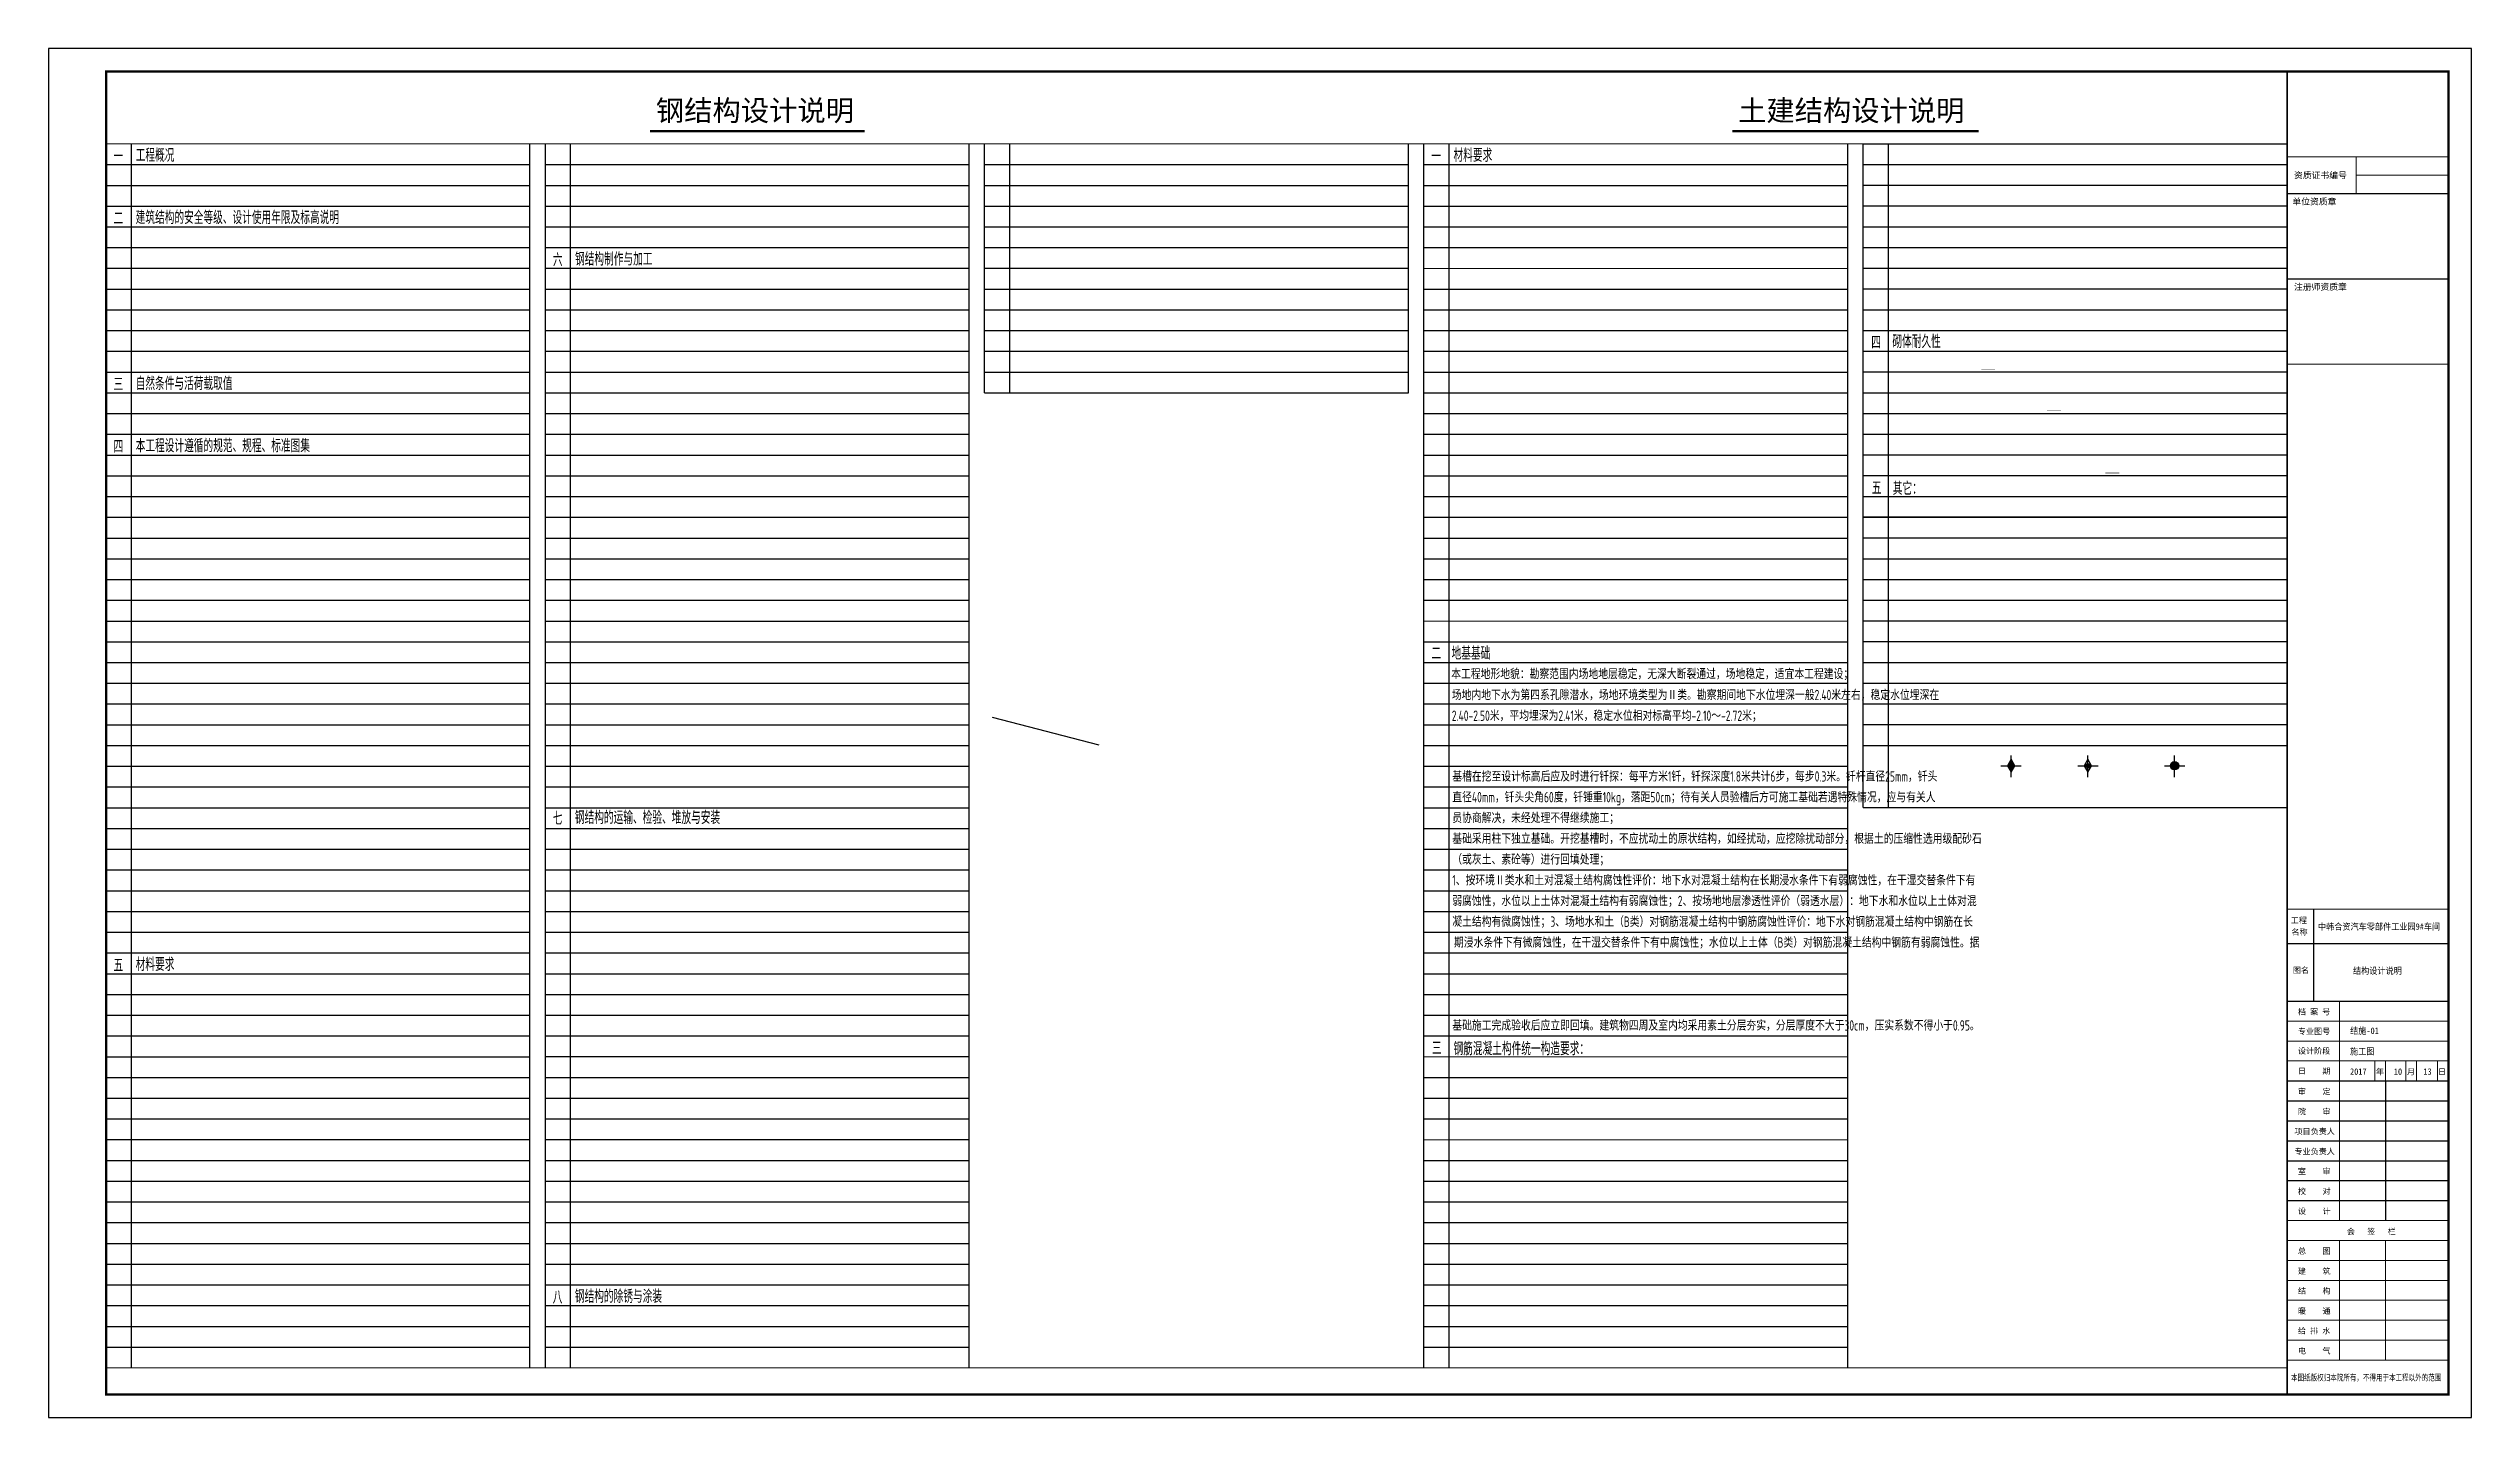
# Model space of a CAD drawing. Extents: x 4043574 to 4201224, y -1031091 to -644991.
# Drawn here: x 4043574 to 4201224, y -734091 to -644991 of the extents above; entities that cross this region are included whole.
import ezdxf
from ezdxf.enums import TextEntityAlignment as Align

# ---------------------------------------------------------------- set-up
doc = ezdxf.new("R2010")
doc.units = 0
doc.header["$LTSCALE"] = 1000
doc.header["$MEASUREMENT"] = 0
for name, color, linetype in [('PUB_DIM', 3, 'Continuous'), ('PUB_TAB', 7, 'Continuous'), ('PUB_TITLE', 4, 'Continuous'), ('总说明文字', 7, 'Continuous'), ('附图框', 251, 'Continuous')]:
    doc.layers.add(name, color=color, linetype=linetype)
doc.layers.add('图签', color=130, linetype='Continuous', lineweight=20)
doc.styles.add('1', font='SIMHEI.TTF', dxfattribs={"width": 0.7, "height": 2})
doc.styles.add('FENBIAOTI', font='SIMHEI.TTF', dxfattribs={"width": 0.7, "height": 2})
doc.styles.add('TSSD_Rein', font='Tssdeng.shx', dxfattribs={"width": 0.7, "bigfont": 'hztxt.shx'})
doc.styles.add('ZONGBIAOTI', font='NSimSun.ttf')
doc.styles.add('图签字', font='SimSun.ttf', dxfattribs={"height": 250})

msp = doc.modelspace()

# ---------------------------------------------------------------- texts
at = {"layer": 'PUB_DIM', "linetype": 'ByBlock', "style": '图签字', "width": 0.9}
for s, p in [('结构设计说明', (4193513, -705226)), ('结施-01', (4193325, -709130))]:
    msp.add_text(s, height=420, dxfattribs=at).set_placement(p)
at = {"layer": '总说明文字', "color": 6, "style": 'ZONGBIAOTI'}
for s, p in [('钢结构设计说明', (4083093, -649706)), ('土建结构设计说明', (4153504, -649707))]:
    msp.add_text(s, height=1350, dxfattribs=at).set_placement(p)
at = {"layer": '总说明文字', "color": 30, "style": 'FENBIAOTI', "width": 0.6}
for s, p in [('一', (4047808, -652345)), ('工程概况', (4049249, -652289)), ('一', (4133549, -652346)), ('材料要求', (4134990, -652291)), ('二', (4047808, -656395)), ('建筑结构的安全等级、设计使用年限及标高说明', (4049249, -656340)), ('六', (4076393, -659097)), ('钢结构制作与加工', (4077834, -659041)), ('四', (4162169, -664465)), ('砌体耐久性', (4163546, -664410)), ('三', (4047808, -667196)), ('自然条件与活荷载取值', (4049249, -667141)), ('四', (4047808, -671246)), ('本工程设计遵循的规范、规程、标准图集', (4049249, -671191)), ('其它：', (4163569, -673969)), ('五', (4162201, -673935)), ('七', (4076384, -695443)), ('钢结构的运输、检验、堆放与安装', (4077825, -695388)), ('五', (4047808, -705000)), ('材料要求', (4049249, -704945)), ('八', (4076384, -726604)), ('钢结构的除锈与涂装', (4077824, -726549))]:
    msp.add_text(s, height=750, dxfattribs=at).set_placement(p)
at = {"layer": '总说明文字', "color": 1, "style": '1', "width": 0.6}
msp.add_text('二', height=750, dxfattribs=at).set_placement((4133870, -684698), align=Align.CENTER)
at = {"layer": '总说明文字', "color": 1}
for s, height, style, width, p in [('地基基础', 750, '1', 0.6, (4134864, -684696)), ('本工程地形地貌：勘察范围内场地地层稳定，无深大断裂通过，场地稳定，适宜本工程建设；', 675, 'TSSD_Rein', 0.7, (4134839, -686037)), ('场地内地下水为第四系孔隙潜水，场地环境类型为Ⅱ类。勘察期间地下水位埋深一般2.40米左右，稳定水位埋深在', 675, 'TSSD_Rein', 0.7, (4134879, -687403)), ('2.40-2.50米，平均埋深为2.41米，稳定水位相对标高平均-2.10～-2.72米；', 675, 'TSSD_Rein', 0.7, (4134879, -688753)), ('基槽在挖至设计标高后应及时进行钎探：每平方米1钎，钎探深度1.8米共计6步，每步0.3米。钎杆直径25mm，钎头', 675, 'TSSD_Rein', 0.7, (4134911, -692705)), ('直径40mm，钎头尖角60度，钎锤重10kg，落距50cm；待有关人员验槽后方可施工基础若遇特殊情况，应与有关人', 675, 'TSSD_Rein', 0.7, (4134911, -694055)), ('员协商解决，未经处理不得继续施工；', 675, 'TSSD_Rein', 0.7, (4134911, -695406)), ('基础采用柱下独立基础。开挖基槽时，不应扰动土的原状结构，如经扰动，应挖除扰动部分，根据土的压缩性选用级配砂石', 675, 'TSSD_Rein', 0.7, (4134911, -696755)), ('（或灰土、素砼等）进行回填处理；', 675, 'TSSD_Rein', 0.7, (4134911, -698106)), ('1、按环境Ⅱ类水和土对混凝土结构腐蚀性评价：地下水对混凝土结构在长期浸水条件下有弱腐蚀性，在干湿交替条件下有', 675, 'TSSD_Rein', 0.7, (4134911, -699457)), ('凝土结构有微腐蚀性；3、场地水和土（B类）对钢筋混凝土结构中钢筋腐蚀性评价：地下水对钢筋混凝土结构中钢筋在长', 675, 'TSSD_Rein', 0.7, (4134911, -702158)), ('弱腐蚀性，水位以上土体对混凝土结构有弱腐蚀性；2、按场地地层渗透性评价（弱透水层）：地下水和水位以上土体对混', 675, 'TSSD_Rein', 0.7, (4134911, -700808)), ('期浸水条件下有微腐蚀性，在干湿交替条件下有中腐蚀性；水位以上土体（B类）对钢筋混凝土结构中钢筋有弱腐蚀性。据', 675, 'TSSD_Rein', 0.7, (4135021, -703509)), ('基础施工完成验收后应立即回填。建筑物四周及室内均采用素土分层夯实，分层厚度不大于30cm，压实系数不得小于0.95。', 675, 'TSSD_Rein', 0.7, (4134911, -708908))]:
    msp.add_text(s, height=height, dxfattribs=dict(at, style=style, width=width)).set_placement(p)
at = {"layer": '总说明文字', "style": 'FENBIAOTI', "width": 0.6}
for s, p in [('三', (4133585, -710398)), ('钢筋混凝土构件统一构造要求：', (4134990, -710432))]:
    msp.add_text(s, height=750, dxfattribs=at).set_placement(p)

# ---------------------------------------------------------------- blocks, each defined once
blk = doc.blocks.new('$titleblk$00000195')
at = {"color": 4}
for p, q in [((-58.6, -137), (-58.6, -177)), ((-70, -220.2), (0, -220.2)), ((-27.3, -211.6), (-27.3, -272.1)), ((-70, -228.9), (0, -228.9)), ((-70, -237.5), (0, -237.5)), ((-70, -246.2), (0, -246.2)), ((-70, -254.8), (0, -254.8)), ((-70, -263.5), (0, -263.5))]:
    blk.add_line(p, q, dxfattribs=at)
at = {"color": 4, "const_width": 0.5}
blk.add_lwpolyline([(0, 136.4), (-70, 136.4)], dxfattribs=at)
at = {"layer": '图签', "color": 4}
for p, q in [((-40, 189.4), (-40, 173.4)), ((0, 181.4), (-40, 181.4)), ((-70, -185.6), (0, -185.6)), ((0, -194.3), (-70, -194.3)), ((-70, -202.9), (0, -202.9)), ((-52.3, -202.9), (-4.8, -202.9)), ((-47.3, -211.6), (-47.3, -202.9)), ((-31.9, -202.9), (-31.9, -211.6)), ((-27.3, -202.9), (-27.3, -211.6)), ((-18.5, -202.9), (-18.5, -211.6)), ((-13.8, -202.9), (-13.8, -211.6)), ((-4.8, -202.9), (-4.8, -211.6)), ((-4.8, -202.9), (-4.8, -211.6)), ((-47.3, -272.1), (-47.3, -211.6)), ((-4.8, -211.6), (-30.7, -211.6)), ((-27.3, -211.6), (-27.3, -272.1)), ((-70, -272.1), (0, -272.1)), ((-30.7, -272.1), (-52.3, -272.1)), ((-70, -280.8), (0, -280.8)), ((-47.3, -332.7), (-47.3, -280.8)), ((-47.3, -280.8), (-30.7, -280.8)), ((-27.3, -280.8), (-27.3, -332.7)), ((-27.3, -280.8), (-27.3, -332.7)), ((-70, -289.4), (0, -289.4)), ((-70, -298.1), (0, -298.1)), ((-70, -306.7), (0, -306.7)), ((-70, -315.4), (0, -315.4)), ((-70, -324), (0, -324)), ((-30.7, -332.7), (-47.3, -332.7))]:
    blk.add_line(p, q, dxfattribs=at)
at = {"layer": '图签'}
blk.add_line((-47.3, -211.6), (-47.3, -177), dxfattribs=at)
at = {"layer": '图签', "color": 4, "const_width": 0.8}
blk.add_lwpolyline([(-70, 226.4), (0, 226.4), (0, -347.6), (-70, -347.6), (-70, 226.4)], close=True, dxfattribs=at)
at = {"layer": '图签', "color": 4, "const_width": 0.5}
for points in [[(0, 189.4), (-70, 189.4)], [(0, 173.4), (-70, 173.4)], [(0, 99.4), (-70, 99.4)], [(0, -137), (-70, -137)], [(0, -152), (-70, -152)], [(0, -177), (-70, -177)], [(0, -211.6), (-70, -211.6)], [(-70, -272.1), (0, -272.1)], [(-70, -272.1), (0, -272.1)], [(-70, -332.7), (0, -332.7)]]:
    blk.add_lwpolyline(points, dxfattribs=at)
at = {"linetype": 'Continuous', "style": '图签字'}
for s, height, p in [('资质证书编号', 2.73, (-67, 180)), ('单位资质章', 2.73, (-67.7, 168.6)), ('注册师资质章', 2.73, (-67, 131.6)), ('工程', 2.5, (-68.4, -143.1)), ('名称', 2.5, (-68.1, -148.2)), ('图名', 2.5, (-67.5, -164.8)), ('档 案 号', 2.5, (-65.3, -182.8)), ('专业图号', 2.5, (-65.3, -191.3)), ('设计阶段', 2.5, (-65.3, -199.8)), ('日    期', 2.5, (-65.3, -208.5)), ('年', 2.5, (-31.5, -208.8)), ('月', 2.5, (-18, -208.8)), ('日', 2.5, (-4.6, -208.8)), ('审    定', 2.5, (-65.3, -217.4)), ('院    审', 2.5, (-65.3, -226.1)), ('项目负责人', 2.5, (-66.8, -234.7)), ('专业负责人', 2.5, (-66.8, -243.4)), ('室    审', 2.5, (-65.3, -252)), ('校    对', 2.5, (-65.3, -260.7)), ('设    计', 2.5, (-65.3, -269.3)), ('总    图', 2.5, (-65.3, -286.6)), ('会   签   栏', 2.5, (-44.1, -278.1)), ('建    筑', 2.5, (-65.3, -295.3)), ('结    构', 2.5, (-65.3, -303.9)), ('暖    通', 2.5, (-65.3, -312.6)), ('给 排 水', 2.5, (-65.3, -321.2)), ('电    气', 2.5, (-65.3, -329.9))]:
    blk.add_text(s, height=height, dxfattribs=at).set_placement(p)
at = {"color": 1, "linetype": 'Continuous', "style": '图签字', "width": 0.75}
blk.add_text('本图纸版权归本院所有，不得用于本工程以外的范围', height=2.7, dxfattribs=at).set_placement((-68.3, -341.6))
at = {"layer": 'PUB_DIM', "color": 3, "linetype": 'ByBlock', "style": '图签字', "width": 0.9}
for s, p in [('中韩合资汽车零部件工业园9#车间', (-56.6, -146)), ('施工图', (-42.7, -200.1))]:
    blk.add_text(s, height=2.8, dxfattribs=at).set_placement(p)
at = {"layer": 'PUB_DIM', "color": 1, "linetype": 'ByBlock', "style": '图签字', "width": 0.9}
for s, p in [('2017', (-42.7, -208.9)), ('10', (-23.7, -208.9)), ('13', (-10.9, -208.9))]:
    blk.add_text(s, height=2.8, dxfattribs=at).set_placement(p)

# ---------------------------------------------------------------- hatches: boundary and pattern name
h = msp.add_hatch(color=2)
h.paths.add_polyline_path([(4171270, -691253), (4171030, -691673), (4171270, -691673)])
h.paths.add_polyline_path([(4171270, -691673), (4171510, -691673), (4171270, -691253)])
h.paths.add_polyline_path([(4171270, -692093), (4171510, -691673), (4171270, -691673)])
h.paths.add_polyline_path([(4171270, -691673), (4171030, -691673), (4171270, -692093)])
h = msp.add_hatch(color=2)
h.paths.add_polyline_path([(4176267, -691537, 0.4142136), (4176132, -691673), (4176267, -691673)])
h.paths.add_polyline_path([(4176267, -691537), (4176267, -691673), (4176403, -691673, 0.4142136)])
h.paths.add_polyline_path([(4176267, -691673), (4176267, -691809, 0.4142136), (4176403, -691673)])
h.paths.add_polyline_path([(4176132, -691673, 0.4142136), (4176267, -691809), (4176267, -691673)])
h = msp.add_hatch(color=2)
h.paths.add_polyline_path([(4181906, -691398, 0.4142136), (4181632, -691673), (4181906, -691673)])
h.paths.add_polyline_path([(4181906, -691398), (4181906, -691673), (4182181, -691673, 0.4142136)])
h.paths.add_polyline_path([(4181906, -691673), (4181632, -691673, 0.4142136), (4181906, -691948)])
h.paths.add_polyline_path([(4182181, -691673), (4181906, -691673), (4181906, -691948, 0.4142136)])

# ---------------------------------------------------------------- linework, layer by layer
at = {"color": 2}
for p, q in [((4170607, -691673), (4171932, -691673)), ((4171270, -691253), (4171030, -691673)), ((4171030, -691673), (4171270, -692093)), ((4171270, -692405), (4171270, -691011)), ((4171510, -691673), (4171270, -691253)), ((4171270, -692093), (4171510, -691673)), ((4175605, -691673), (4176930, -691673)), ((4176267, -691253), (4176028, -691673)), ((4176028, -691673), (4176267, -692093)), ((4176267, -692405), (4176267, -691011)), ((4176507, -691673), (4176267, -691253)), ((4176267, -692093), (4176507, -691673)), ((4181244, -691673), (4182569, -691673)), ((4181906, -692405), (4181906, -691011))]:
    msp.add_line(p, q, dxfattribs=at)
at = {"color": 2, "const_width": 150}
for points in [[(4082716, -650381), (4096673, -650381)], [(4153127, -650382), (4169162, -650380)]]:
    msp.add_lwpolyline(points, dxfattribs=at)
at = {"linetype": 'ByBlock', "const_width": 30}
for points in [[(4169321, -665904), (4170227, -665904)], [(4173598, -668526), (4174504, -668526)], [(4177402, -672624), (4178309, -672624)]]:
    msp.add_lwpolyline(points, dxfattribs=at)
at = {"color": 2}
for centre, radius in [((4176267, -691673), 136), ((4181906, -691673), 275)]:
    msp.add_circle(centre, radius, dxfattribs=at)
at = {"layer": 'PUB_TAB'}
msp.add_line((4111943, -690337), (4104985, -688537), dxfattribs=at)
at = {"layer": 'PUB_TITLE'}
msp.add_lwpolyline([(4043574, -734091), (4201224, -734091), (4201224, -644991), (4043574, -644991)], close=True, dxfattribs=at)
at = {"layer": 'PUB_TITLE', "const_width": 150}
msp.add_lwpolyline([(4047324, -732591), (4199724, -732591), (4199724, -646491), (4047324, -646491)], close=True, dxfattribs=at)
at = {"layer": '附图框'}
for p, q in [((4047324, -730857), (4047324, -651200)), ((4047324, -652550), (4074904, -652550)), ((4047324, -652550), (4074904, -652550)), ((4048974, -730857), (4048974, -651200)), ((4074904, -730857), (4074904, -651200)), ((4075904, -730857), (4075904, -651200)), ((4075904, -652551), (4103485, -652551)), ((4077550, -730857), (4077550, -651200)), ((4103485, -730857), (4103485, -651200)), ((4104485, -667402), (4104485, -651200)), ((4104485, -652551), (4132065, -652551)), ((4106130, -667402), (4106130, -651200)), ((4132065, -667402), (4132065, -651200)), ((4133064, -730858), (4133064, -651200)), ((4133065, -652551), (4160645, -652550)), ((4134710, -730858), (4134710, -651201)), ((4160645, -730858), (4160645, -651204)), ((4161645, -651194), (4189224, -651194)), ((4161645, -694397), (4161645, -651198)), ((4161645, -652540), (4189224, -652540)), ((4163290, -694397), (4163290, -651197)), ((4047324, -653900), (4074904, -653900)), ((4075904, -653901), (4103485, -653901)), ((4104485, -653901), (4132065, -653901)), ((4133065, -653901), (4160645, -653900)), ((4161645, -653890), (4189224, -653890)), ((4047324, -655250), (4074904, -655250)), ((4075904, -655250), (4103485, -655250)), ((4104485, -655250), (4132065, -655250)), ((4133065, -655251), (4160645, -655250)), ((4161645, -655241), (4189224, -655241)), ((4047324, -656600), (4074904, -656600)), ((4075904, -656601), (4103485, -656601)), ((4104485, -656601), (4132065, -656601)), ((4133065, -656601), (4160645, -656600)), ((4161645, -656591), (4189224, -656591)), ((4047324, -657951), (4074904, -657951)), ((4075904, -657951), (4103485, -657951)), ((4104485, -657951), (4132065, -657951)), ((4133065, -657952), (4160645, -657950)), ((4161645, -657941), (4189224, -657941)), ((4047324, -659301), (4074904, -659301)), ((4075904, -659301), (4103485, -659301)), ((4104485, -659301), (4132065, -659301)), ((4133065, -659302), (4160645, -659300)), ((4161645, -659291), (4189224, -659291)), ((4047324, -660651), (4074904, -660651)), ((4047324, -660651), (4074904, -660651)), ((4047324, -662001), (4074904, -662001)), ((4075904, -660651), (4103485, -660651)), ((4075904, -662001), (4103485, -662001)), ((4104485, -660651), (4132065, -660651)), ((4104485, -662001), (4132065, -662001)), ((4133065, -660652), (4160645, -660650)), ((4133065, -662002), (4160645, -662001)), ((4161645, -660642), (4189224, -660642)), ((4161645, -661992), (4189224, -661992)), ((4047324, -663351), (4074904, -663351)), ((4075904, -663351), (4103485, -663351)), ((4104485, -663351), (4132065, -663351)), ((4133065, -663352), (4160645, -663351)), ((4161645, -663342), (4189224, -663342)), ((4047324, -664701), (4074904, -664701)), ((4075904, -664701), (4103485, -664701)), ((4104485, -664701), (4132065, -664701)), ((4133065, -664702), (4160645, -664701)), ((4161645, -664693), (4189224, -664693)), ((4047324, -666051), (4074904, -666051)), ((4075904, -666051), (4103485, -666051)), ((4104485, -666051), (4132065, -666051)), ((4133065, -666052), (4160645, -666051)), ((4161645, -666043), (4189224, -666043)), ((4047324, -667401), (4074904, -667401)), ((4075904, -667402), (4103485, -667402)), ((4104485, -667402), (4132065, -667402)), ((4133065, -667402), (4160645, -667401)), ((4161645, -667393), (4189224, -667393)), ((4047324, -668752), (4074904, -668752)), ((4075904, -668752), (4103485, -668752)), ((4133065, -668752), (4160645, -668751)), ((4161645, -668743), (4189224, -668743)), ((4047324, -670102), (4074904, -670102)), ((4047324, -670102), (4074904, -670102)), ((4047324, -671452), (4074904, -671452)), ((4075904, -670102), (4103485, -670102)), ((4075904, -671452), (4103485, -671452)), ((4133065, -670103), (4160645, -670101)), ((4133065, -671453), (4160645, -671451)), ((4161645, -670094), (4189224, -670094)), ((4161645, -671444), (4189224, -671444)), ((4047324, -672802), (4074904, -672802)), ((4075904, -672802), (4103485, -672802)), ((4133065, -672803), (4160645, -672801)), ((4161645, -672794), (4189224, -672794)), ((4047324, -674152), (4074904, -674152)), ((4075904, -674152), (4103485, -674152)), ((4133065, -674153), (4160645, -674151)), ((4161645, -674144), (4189224, -674144)), ((4047324, -675502), (4074904, -675502)), ((4075904, -675502), (4103485, -675502)), ((4133065, -675503), (4160645, -675502)), ((4189224, -675494), (4161645, -675494)), ((4161645, -675494), (4189224, -675494)), ((4047324, -676852), (4074904, -676852)), ((4075904, -676852), (4103485, -676852)), ((4133065, -676853), (4160645, -676852)), ((4161645, -676846), (4189224, -676846)), ((4047324, -678203), (4074904, -678203)), ((4047324, -678203), (4074904, -678203)), ((4075904, -678202), (4103485, -678202)), ((4133065, -678203), (4160645, -678202)), ((4161645, -678196), (4189224, -678196)), ((4047324, -679553), (4074904, -679553)), ((4047324, -680903), (4074904, -680903)), ((4075904, -679553), (4103485, -679553)), ((4075904, -680903), (4103485, -680903)), ((4133065, -679553), (4160645, -679552)), ((4133065, -680904), (4160645, -680902)), ((4161645, -679546), (4189224, -679546)), ((4161645, -680896), (4189224, -680896)), ((4047324, -682253), (4074904, -682253)), ((4075904, -682253), (4103485, -682253)), ((4133065, -682254), (4160645, -682252)), ((4161645, -682246), (4189224, -682246)), ((4047324, -683603), (4074904, -683603)), ((4075904, -683603), (4103485, -683603)), ((4133065, -683604), (4160645, -683602)), ((4161645, -683596), (4189224, -683596)), ((4047324, -684953), (4074904, -684953)), ((4075904, -684953), (4103485, -684953)), ((4133065, -684954), (4160645, -684952)), ((4161645, -684946), (4189224, -684946)), ((4047324, -686303), (4074904, -686303)), ((4047324, -686303), (4074904, -686303)), ((4075904, -686303), (4103485, -686303)), ((4133065, -686304), (4160645, -686302)), ((4161645, -686297), (4189224, -686297)), ((4047324, -687653), (4074904, -687653)), ((4075904, -687653), (4103485, -687653)), ((4133065, -687654), (4160645, -687652)), ((4161645, -687647), (4189224, -687647)), ((4047324, -689004), (4074904, -689004)), ((4047324, -690354), (4074904, -690354)), ((4075904, -689003), (4103485, -689003)), ((4075904, -690353), (4103485, -690353)), ((4133065, -689004), (4160645, -689003)), ((4133065, -690354), (4160645, -690353)), ((4161645, -688997), (4189224, -688997)), ((4161645, -690347), (4189224, -690347)), ((4047324, -691704), (4074904, -691704)), ((4075904, -691704), (4103485, -691704)), ((4133065, -691704), (4160645, -691703)), ((4047324, -693054), (4074904, -693054)), ((4075904, -693054), (4103485, -693054)), ((4133065, -693054), (4160645, -693053)), ((4047324, -694404), (4074904, -694404)), ((4047324, -694404), (4074904, -694404)), ((4075904, -694404), (4103485, -694404)), ((4133065, -694405), (4160645, -694403)), ((4161645, -694397), (4189224, -694397)), ((4047324, -695754), (4074904, -695754)), ((4075904, -695754), (4103485, -695754)), ((4133065, -695755), (4160645, -695753)), ((4047324, -697104), (4074904, -697104)), ((4075904, -697104), (4103485, -697104)), ((4133065, -697105), (4160645, -697103)), ((4047324, -698454), (4074904, -698454)), ((4047324, -699805), (4074904, -699805)), ((4075904, -698454), (4103485, -698454)), ((4075904, -699804), (4103485, -699804)), ((4075904, -699804), (4103485, -699804)), ((4133065, -698455), (4160645, -698453)), ((4133065, -699805), (4160645, -699804)), ((4047324, -701155), (4074904, -701155)), ((4047324, -701155), (4074904, -701155)), ((4047324, -701155), (4074904, -701155)), ((4047324, -701155), (4074904, -701155)), ((4075904, -701154), (4103485, -701154)), ((4133065, -701155), (4160645, -701154)), ((4133065, -701155), (4160645, -701154)), ((4047324, -702505), (4074904, -702505)), ((4047324, -702505), (4074904, -702505)), ((4047324, -702505), (4074904, -702505)), ((4047324, -702505), (4074904, -702505)), ((4075904, -702504), (4103485, -702504)), ((4133065, -702505), (4160645, -702504)), ((4047324, -703855), (4074904, -703855)), ((4047324, -703855), (4074904, -703855)), ((4047324, -703855), (4074904, -703855)), ((4047324, -703855), (4074904, -703855)), ((4075904, -703855), (4103485, -703855)), ((4133065, -703855), (4160645, -703854)), ((4047324, -705205), (4074904, -705205)), ((4047324, -705205), (4074904, -705205)), ((4047324, -705205), (4074904, -705205)), ((4047324, -705205), (4074904, -705205)), ((4075904, -705205), (4103485, -705205)), ((4133065, -705205), (4160645, -705204)), ((4047324, -706555), (4074904, -706555)), ((4047324, -706555), (4074904, -706555)), ((4047324, -706555), (4074904, -706555)), ((4047324, -706555), (4074904, -706555)), ((4075904, -706555), (4103485, -706555)), ((4133065, -706556), (4160645, -706554)), ((4047324, -707905), (4074904, -707905)), ((4047324, -707905), (4074904, -707905)), ((4047324, -707905), (4074904, -707905)), ((4047324, -707905), (4074904, -707905)), ((4047324, -709256), (4074904, -709256)), ((4047324, -709256), (4074904, -709256)), ((4047324, -709256), (4074904, -709256)), ((4047324, -709256), (4074904, -709256)), ((4075904, -707905), (4103485, -707905)), ((4075904, -709255), (4103485, -709255)), ((4133065, -707906), (4160645, -707904)), ((4133065, -709256), (4160645, -709254)), ((4047324, -710606), (4074904, -710606)), ((4047324, -710606), (4074904, -710606)), ((4047324, -710606), (4074904, -710606)), ((4047324, -710606), (4074904, -710606)), ((4075904, -710605), (4103485, -710605)), ((4133065, -710606), (4160645, -710605)), ((4047324, -711956), (4074904, -711956)), ((4047324, -711956), (4074904, -711956)), ((4047324, -711956), (4074904, -711956)), ((4047324, -711956), (4074904, -711956)), ((4075904, -711955), (4103485, -711955)), ((4133065, -711956), (4160645, -711955)), ((4047324, -713306), (4074904, -713306)), ((4047324, -713306), (4074904, -713306)), ((4047324, -713306), (4074904, -713306)), ((4047324, -713306), (4074904, -713306)), ((4075904, -713305), (4103485, -713305)), ((4133065, -713306), (4160645, -713305)), ((4047324, -714656), (4074904, -714656)), ((4047324, -714656), (4074904, -714656)), ((4047324, -714656), (4074904, -714656)), ((4047324, -714656), (4074904, -714656)), ((4075904, -714656), (4103485, -714656)), ((4133065, -714656), (4160645, -714655)), ((4047324, -716006), (4074904, -716006)), ((4047324, -716006), (4074904, -716006)), ((4047324, -716006), (4074904, -716006)), ((4047324, -716006), (4074904, -716006)), ((4075904, -716006), (4103485, -716006)), ((4133065, -716007), (4160645, -716005)), ((4047324, -717356), (4074904, -717356)), ((4047324, -717356), (4074904, -717356)), ((4047324, -717356), (4074904, -717356)), ((4047324, -717356), (4074904, -717356)), ((4047324, -718706), (4074904, -718706)), ((4047324, -718706), (4074904, -718706)), ((4047324, -718706), (4074904, -718706)), ((4047324, -718706), (4074904, -718706)), ((4075904, -717356), (4103485, -717356)), ((4075904, -718706), (4103485, -718706)), ((4133065, -717357), (4160645, -717355)), ((4133065, -718707), (4160645, -718705)), ((4047324, -720057), (4074904, -720057)), ((4047324, -720057), (4074904, -720057)), ((4047324, -720057), (4074904, -720057)), ((4047324, -720057), (4074904, -720057)), ((4075904, -720056), (4103485, -720056)), ((4133065, -720057), (4160645, -720055)), ((4047324, -721407), (4074904, -721407)), ((4047324, -721407), (4074904, -721407)), ((4047324, -721407), (4074904, -721407)), ((4047324, -721407), (4074904, -721407)), ((4075904, -721406), (4103485, -721406)), ((4133065, -721407), (4160645, -721406)), ((4047324, -722757), (4074904, -722757)), ((4047324, -722757), (4074904, -722757)), ((4047324, -722757), (4074904, -722757)), ((4047324, -722757), (4074904, -722757)), ((4075904, -722756), (4103485, -722756)), ((4133065, -722757), (4160645, -722756)), ((4047324, -724107), (4074904, -724107)), ((4047324, -724107), (4074904, -724107)), ((4047324, -724107), (4074904, -724107)), ((4047324, -724107), (4074904, -724107)), ((4075904, -724107), (4103485, -724107)), ((4133065, -724107), (4160645, -724106)), ((4047324, -725457), (4074904, -725457)), ((4047324, -725457), (4074904, -725457)), ((4047324, -725457), (4074904, -725457)), ((4047324, -725457), (4074904, -725457)), ((4075904, -725457), (4103485, -725457)), ((4133065, -725457), (4160645, -725456)), ((4047324, -726807), (4074904, -726807)), ((4047324, -726807), (4074904, -726807)), ((4047324, -726807), (4074904, -726807)), ((4047324, -726807), (4074904, -726807)), ((4047324, -728157), (4074904, -728157)), ((4047324, -728157), (4074904, -728157)), ((4047324, -728157), (4074904, -728157)), ((4047324, -728157), (4074904, -728157)), ((4075904, -726807), (4103485, -726807)), ((4075904, -728157), (4103485, -728157)), ((4133065, -726808), (4160645, -726806)), ((4133065, -728158), (4160645, -728156)), ((4047324, -729508), (4074904, -729508)), ((4047324, -729508), (4074904, -729508)), ((4047324, -729508), (4074904, -729508)), ((4047324, -729508), (4074904, -729508)), ((4075904, -729507), (4103485, -729507)), ((4133065, -729508), (4160645, -729506))]:
    msp.add_line(p, q, dxfattribs=at)
at = {"layer": '附图框', "const_width": 75}
for points in [[(4189224, -651200), (4047324, -651200)], [(4047324, -730858), (4047324, -651200)], [(4189224, -730858), (4189224, -651194)], [(4047324, -730858), (4189224, -730858)]]:
    msp.add_lwpolyline(points, dxfattribs=at)

# ---------------------------------------------------------------- block references
at = {"layer": 'PUB_TITLE', "xscale": 150, "yscale": 150, "zscale": 150}
msp.add_blockref('$titleblk$00000195', (4199724, -680451), dxfattribs=at)

msp.set_redraw_order([(e.dxf.handle, doc.entitydb.next_handle()) for e in msp.query("TEXT MTEXT ATTDEF DIMENSION ARC_DIMENSION")])  # texts and dimensions are drawn at this point

doc.saveas('drawing.dxf')
